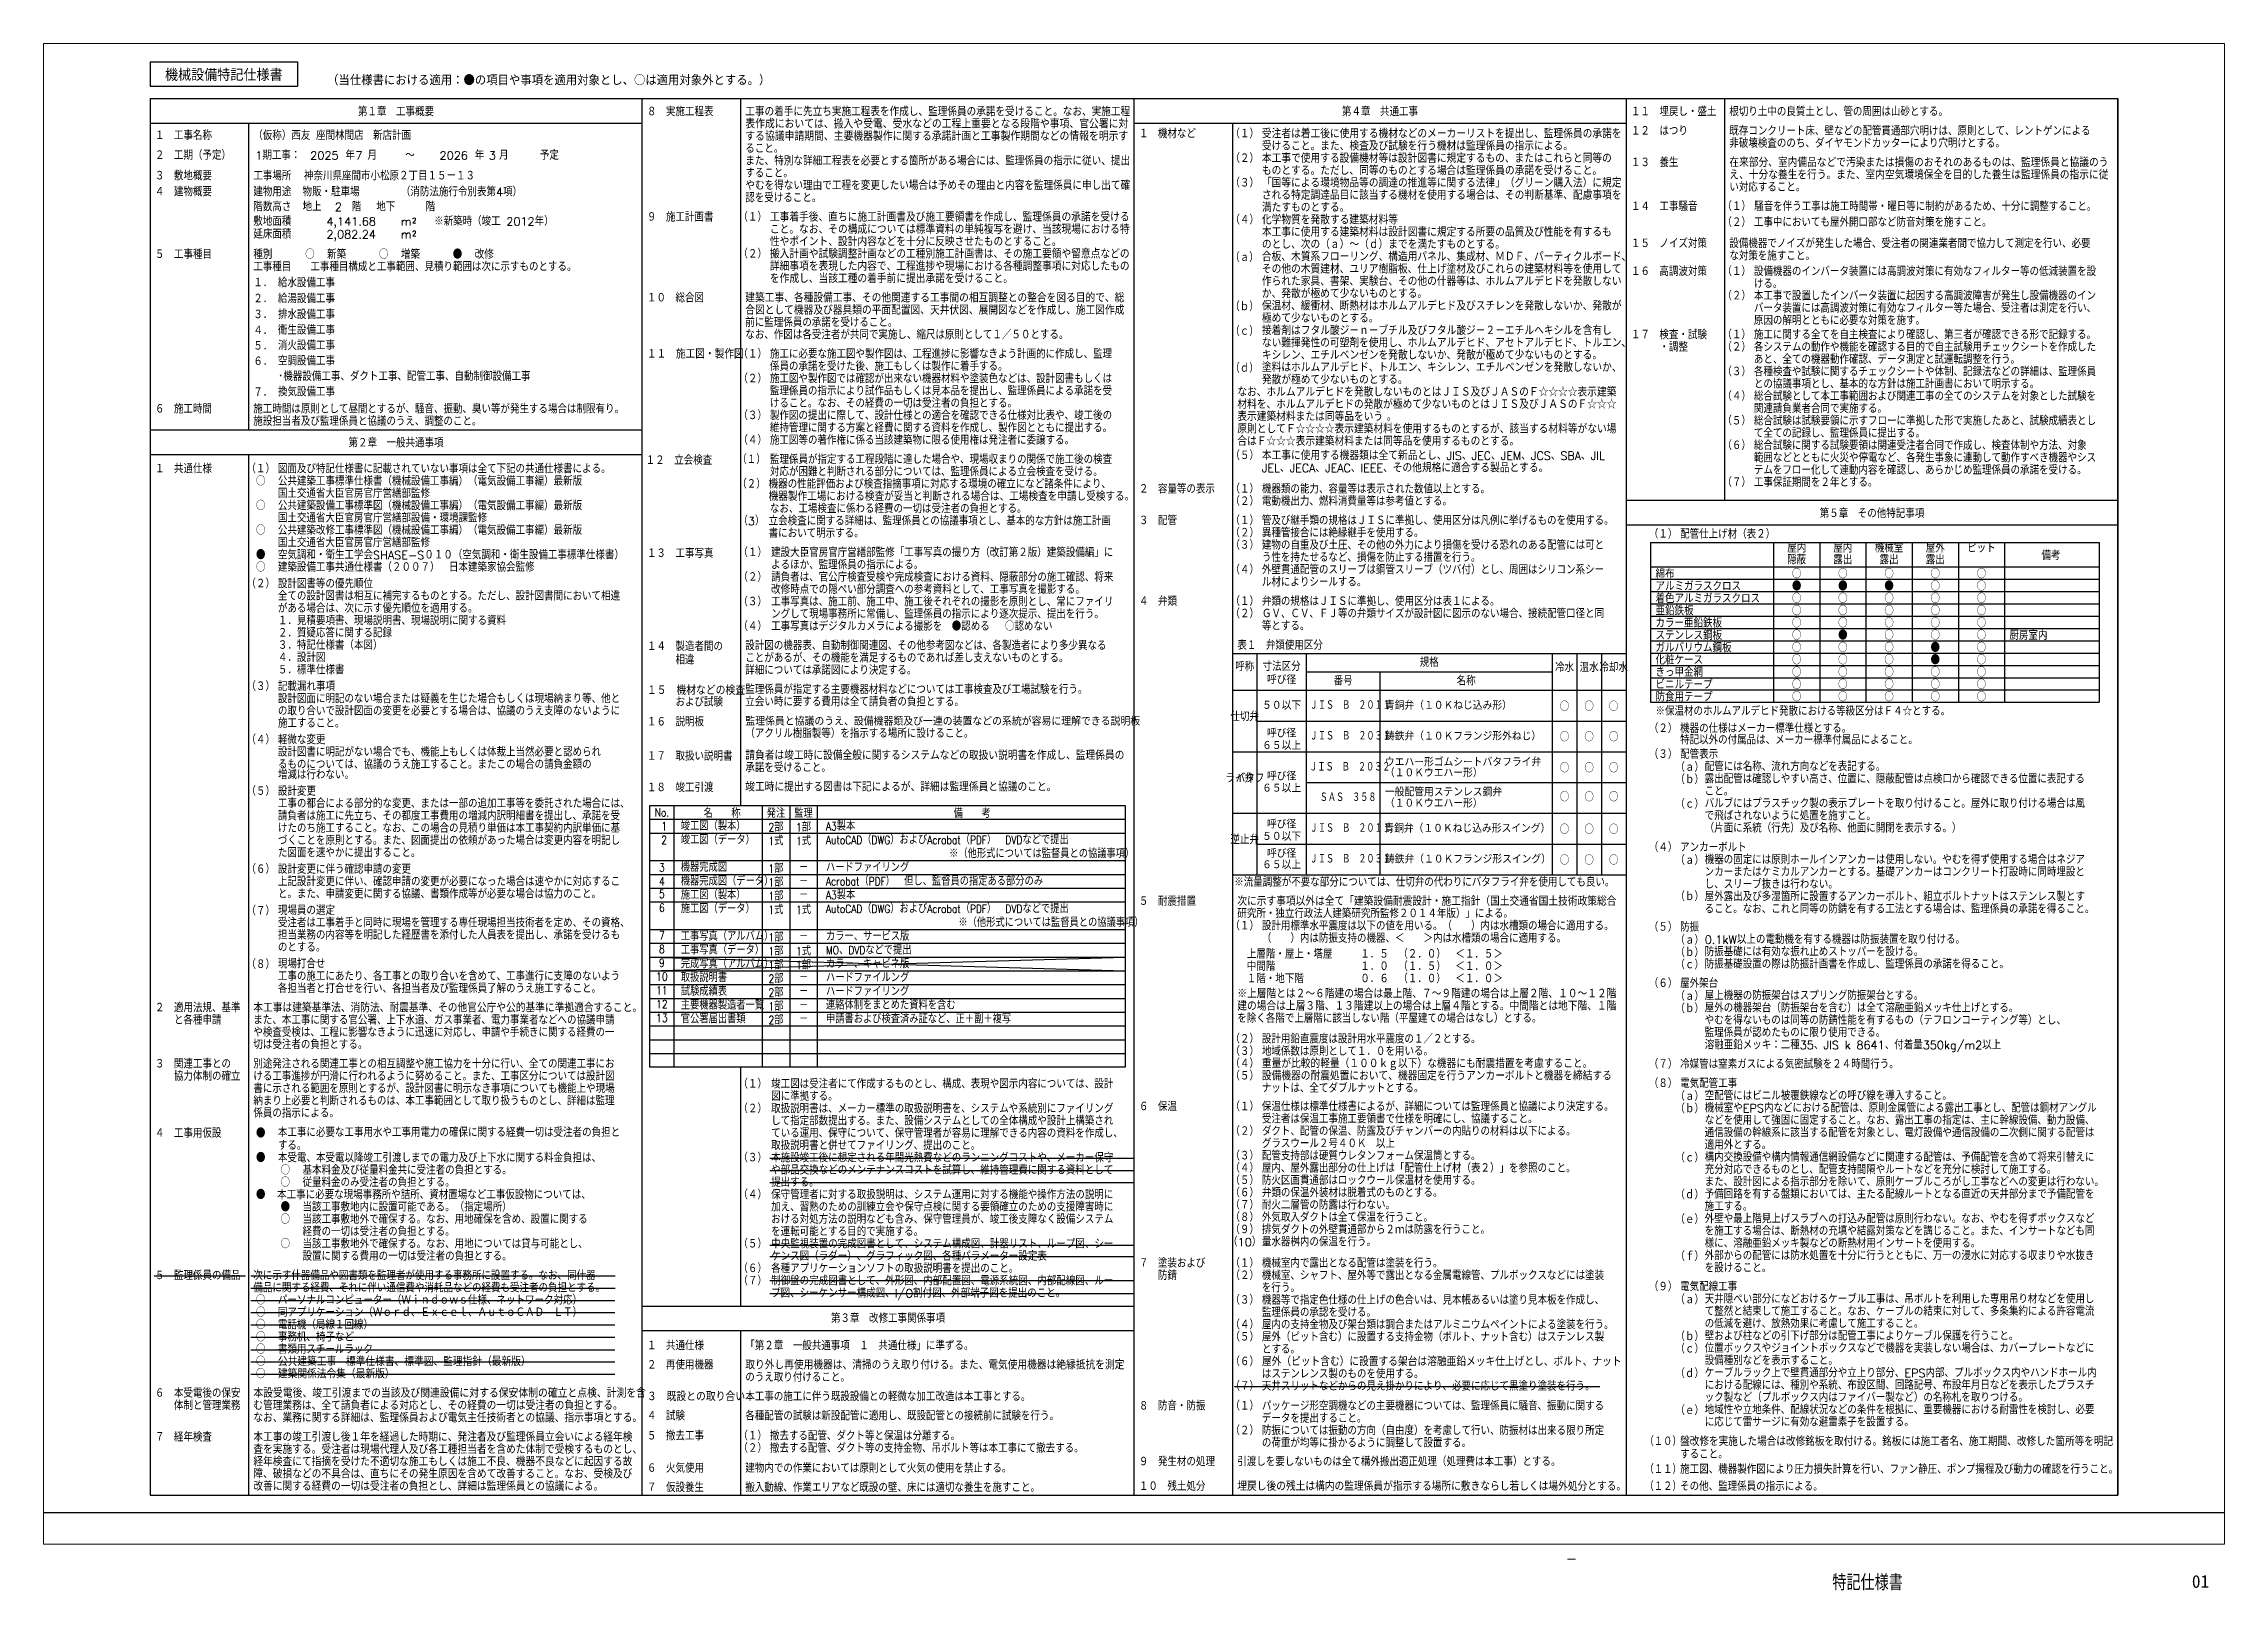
# Paper-space layout '特記' of a CAD drawing. Header units: millimetres. Extents: x 25 to 816, y 17 to 579.
# The model-space entities are those that its viewports show. They can reach past a viewport. Long polylines and large blocks are cut down to what shows.
import ezdxf
from ezdxf.enums import TextEntityAlignment as Align

# ---------------------------------------------------------------- set-up
doc = ezdxf.new("R2010")
doc.units = ezdxf.units.MM
doc.header["$LTSCALE"] = 5
doc.header["$MEASUREMENT"] = 0
doc.layers.get('DEFPOINTS').update_dxf_attribs({"color": 200, "linetype": 'CONTINUOUS'})
for name, color, linetype in [('1_文字', 3, 'CONTINUOUS'), ('1_罫線', 6, 'CONTINUOUS'), ('91引出線､表', 7, 'CONTINUOUS'), ('92設備記述', 3, 'CONTINUOUS'), ('枠', 2, 'CONTINUOUS'), ('枠内記述', 3, 'CONTINUOUS')]:
    doc.layers.add(name, color=color, linetype=linetype)
doc.styles.add('M_STANDARD', font='simplex.shx', dxfattribs={"bigfont": 'extfont2.shx'})
doc.styles.add('M_TATE', font='simplex', dxfattribs={"height": 100, "bigfont": 'bigfont'})
doc.styles.get("Standard").update_dxf_attribs({"font": 'simplex.shx', "bigfont": 'extfont2.shx'})
doc.styles.add('ゴシック', font='MS Gothic.ttf', dxfattribs={"height": 4})

psp = doc.layouts.new('特記')

# ---------------------------------------------------------------- texts
at = {"layer": '枠内記述', "linetype": 'ByBlock', "lineweight": -2, "style": 'ゴシック'}
psp.add_text('ー', height=2.8, dxfattribs=at).set_placement((577.36, 27.33))
at = {"layer": '枠内記述', "linetype": 'ByBlock', "lineweight": -2, "style": 'ゴシック', "width": 0.75}
psp.add_text('特記仕様書', height=5, dxfattribs=at).set_placement((686.76, 20.55), align=Align.MIDDLE_CENTER)
at = {"layer": '枠内記述', "style": 'ゴシック'}
psp.add_text('01', height=4.6, dxfattribs=at).set_placement((804.46, 18.44))

msp = doc.modelspace()

# ---------------------------------------------------------------- texts
at = {"layer": '1_文字', "linetype": 'Continuous', "width": 0.8}
for s, p in [('No.', (12457, 14992)), ('名\u3000\u3000称', (13550, 14992)), ('発注', (14528, 14992)), ('監理', (15028, 14992)), ('備\u3000\u3000考', (18087, 14990)), (' 1', (12457, 14742)), ('2部', (14528, 14742)), ('1部', (15028, 14742)), (' 2', (12457, 14492)), ('1式', (14528, 14492)), ('1式', (15028, 14492)), ('3', (12457, 13992)), ('1部', (14528, 13992)), ('－', (15028, 13992)), ('4', (12457, 13742)), ('5', (12457, 13513)), ('1部', (14528, 13742)), ('1部', (14528, 13492)), ('－', (15028, 13742)), ('－', (15028, 13492)), ('6', (12457, 13263)), ('1式', (14528, 13242)), ('1式', (15028, 13242)), ('7', (12457, 12763)), ('1部', (14528, 12742)), ('－', (15028, 12742)), ('8', (12457, 12513)), ('9', (12457, 12263)), ('1部', (14528, 12492)), ('1部', (14528, 12242)), ('1式', (15028, 12492)), ('1部', (15028, 12242)), ('10', (12457, 12013)), ('2部', (14528, 11992)), ('－', (15028, 11992)), ('11', (12457, 11763)), ('12', (12457, 11513)), ('2部', (14528, 11742)), ('1部', (14528, 11492)), ('－', (15028, 11742)), ('－', (15028, 11492)), ('13', (12457, 11263)), ('2部', (14528, 11242)), ('－', (15028, 11242))]:
    msp.add_text(s, height=150, dxfattribs=at).set_placement(p, align=Align.MIDDLE)
for s, p in [('竣工図（製本）', (12800, 14742)), ('A3製本', (15435, 14742)), ('竣工図（データ）', (12800, 14492)), ('AutoCAD（DWG）およびAcrobat（PDF）\u3000DVDなどで提出', (15435, 14492)), ('※（他形式については監督員との協議事項）', (17670, 14242)), ('機器完成図\u3000', (12800, 13992)), ('ハードファイリング', (15435, 13992)), ('機器完成図（データ）', (12800, 13742)), ('施工図（製本）', (12800, 13492)), ('Acrobat（PDF）\u3000但し、監督員の指定ある部分のみ', (15435, 13742)), ('A3製本', (15435, 13492)), ('施工図（データ）', (12800, 13242)), ('AutoCAD（DWG）およびAcrobat（PDF）\u3000DVDなどで提出', (15435, 13242)), ('\u3000※（他形式については監督員との協議事項）', (17670, 12992)), ('工事写真（アルバム）', (12800, 12742)), ('カラー、サービス版', (15435, 12742)), ('完成写真（アルバム）', (12800, 12242)), ('工事写真（データ）', (12800, 12492)), ('カラー、キャビネ版', (15435, 12242)), ('MO、DVDなどで提出\u3000', (15435, 12492)), ('取扱説明書', (12800, 11992)), ('ハードファイルング', (15435, 11992)), ('試験成績表', (12800, 11742)), ('主要機器製造者一覧', (12800, 11492)), ('連絡体制をまとめた資料を含む', (15435, 11492)), ('ハードファイリング', (15435, 11742)), ('官公署届出書類', (12800, 11242)), ('申請書および検査済み証など、正＋副＋複写', (15435, 11242))]:
    msp.add_text(s, height=150, dxfattribs=at).set_placement(p, align=Align.MIDDLE_LEFT)
at = {"layer": '92設備記述'}
for s, height, style, p in [('機械設備特記仕様書', 215.6, 'M_STANDARD', (4507, 28267)), ('第１章\u3000工事概要', 150, 'M_STANDARD', (7632, 27629)), ('第４章\u3000共通工事', 150, 'M_STANDARD', (25489, 27629)), ('（１）', 150, 'M_STANDARD', (23034, 27229)), ('（２）', 150, 'M_STANDARD', (23034, 26782)), ('（３）', 150, 'M_STANDARD', (23034, 26336)), ('（１）', 150, 'M_STANDARD', (14105, 25716)), ('（４）', 150, 'M_STANDARD', (23034, 25666)), ('（１）', 150, 'M_STANDARD', (31962, 25911)), ('（２）', 150, 'M_STANDARD', (31962, 25622)), ('○', 150, 'M_STANDARD', (6070, 25039)), ('○', 150, 'M_STANDARD', (7409, 25039)), ('●', 150, 'M_STANDARD', (8748, 25039)), ('（２）', 150, 'M_STANDARD', (14105, 25047)), ('（ａ）', 150, 'M_STANDARD', (23030, 24984)), ('（１）', 150, 'M_STANDARD', (31962, 24730)), ('（ｂ）', 150, 'M_STANDARD', (23030, 24091)), ('（２）', 150, 'M_STANDARD', (31962, 24287)), ('（ｃ）', 150, 'M_STANDARD', (23030, 23645)), ('（１）', 150, 'M_STANDARD', (31962, 23581)), ('（１）', 150, 'M_STANDARD', (14105, 23231)), ('（２）', 150, 'M_STANDARD', (31962, 23357)), ('（ｄ）', 150, 'M_STANDARD', (23030, 22975)), ('（３）', 150, 'M_STANDARD', (31962, 22911)), ('（２）', 150, 'M_STANDARD', (14105, 22784)), ('（４）', 150, 'M_STANDARD', (31962, 22465)), ('（３）', 150, 'M_STANDARD', (14105, 22115)), ('（５）', 150, 'M_STANDARD', (31962, 22018)), ('第２章\u3000一般共通事項', 150, 'M_STANDARD', (7632, 21619)), ('（４）', 150, 'M_STANDARD', (14105, 21668)), ('（１）', 150, 'M_STANDARD', (14083, 21318)), ('（５）', 150, 'M_STANDARD', (23034, 21390)), ('（６）', 150, 'M_STANDARD', (31962, 21572)), ('（１）', 150, 'M_STANDARD', (5177, 21149)), ('○', 150, 'M_STANDARD', (5177, 20925)), ('（２）', 150, 'M_STANDARD', (14083, 20872)), ('（７）', 150, 'M_STANDARD', (31962, 20902)), ('○', 150, 'M_STANDARD', (5177, 20479)), ('（１）', 150, 'M_STANDARD', (23034, 20782)), ('（２）', 150, 'M_STANDARD', (23034, 20559)), ('○', 150, 'M_STANDARD', (5177, 20033)), ('（3）', 150, 'M_STANDARD', (14083, 20202)), ('（１）', 150, 'M_STANDARD', (23034, 20209)), ('第５章\u3000その他特記事項', 150, 'M_STANDARD', (34418, 20338)), ('（１）', 150, 'M_STANDARD', (14105, 19629)), ('（２）', 150, 'M_STANDARD', (23034, 19986)), ('（３）', 150, 'M_STANDARD', (23034, 19763)), ('（１）', 150, 'M_STANDARD', (30627, 19964)), ('屋内', 150, 'M_STANDARD', (33051, 19710)), ('屋内', 150, 'M_STANDARD', (33889, 19710)), ('機械室', 150, 'M_STANDARD', (34728, 19710)), ('屋外', 150, 'M_STANDARD', (35566, 19710)), ('ピット', 150, 'M_STANDARD', (36404, 19710)), ('●', 150, 'M_STANDARD', (5177, 19586)), ('○', 150, 'M_STANDARD', (5177, 19363)), ('（４）', 150, 'M_STANDARD', (23034, 19316)), ('隠蔽', 150, 'M_STANDARD', (33051, 19497)), ('○', 150, 'M_STANDARD', (33051, 19241)), ('露出', 150, 'M_STANDARD', (33889, 19497)), ('○', 150, 'M_STANDARD', (33889, 19241)), ('露出', 150, 'M_STANDARD', (34728, 19497)), ('○', 150, 'M_STANDARD', (34728, 19241)), ('露出', 150, 'M_STANDARD', (35566, 19497)), ('○', 150, 'M_STANDARD', (35566, 19241)), ('○', 150, 'M_STANDARD', (36404, 19241)), ('備考', 150, 'M_STANDARD', (37665, 19575)), ('（２）', 150, 'M_STANDARD', (5177, 19063)), ('（２）', 150, 'M_STANDARD', (14105, 19182)), ('●', 150, 'M_STANDARD', (33051, 19017)), ('●', 150, 'M_STANDARD', (33889, 19017)), ('●', 150, 'M_STANDARD', (34728, 19017)), ('○', 150, 'M_STANDARD', (35566, 19017)), ('○', 150, 'M_STANDARD', (36404, 19017)), ('（３）', 150, 'M_STANDARD', (14105, 18736)), ('（１）', 150, 'M_STANDARD', (23034, 18743)), ('（２）', 150, 'M_STANDARD', (23034, 18520)), ('○', 150, 'M_STANDARD', (33051, 18794)), ('○', 150, 'M_STANDARD', (33051, 18571)), ('○', 150, 'M_STANDARD', (33889, 18794)), ('○', 150, 'M_STANDARD', (33889, 18571)), ('○', 150, 'M_STANDARD', (34728, 18794)), ('○', 150, 'M_STANDARD', (34728, 18571)), ('○', 150, 'M_STANDARD', (35566, 18794)), ('○', 150, 'M_STANDARD', (35566, 18571)), ('○', 150, 'M_STANDARD', (36404, 18794)), ('○', 150, 'M_STANDARD', (36404, 18571)), ('（４）', 150, 'M_STANDARD', (14105, 18290)), ('○', 150, 'M_STANDARD', (33051, 18348)), ('○', 150, 'M_STANDARD', (33051, 18125)), ('○', 150, 'M_STANDARD', (33889, 18348)), ('●', 150, 'M_STANDARD', (33889, 18125)), ('○', 150, 'M_STANDARD', (34728, 18348)), ('○', 150, 'M_STANDARD', (34728, 18125)), ('○', 150, 'M_STANDARD', (35566, 18348)), ('○', 150, 'M_STANDARD', (35566, 18125)), ('○', 150, 'M_STANDARD', (36404, 18348)), ('○', 150, 'M_STANDARD', (36404, 18125)), ('○', 150, 'M_STANDARD', (33051, 17901)), ('○', 150, 'M_STANDARD', (33051, 17678)), ('○', 150, 'M_STANDARD', (33889, 17901)), ('○', 150, 'M_STANDARD', (33889, 17678)), ('○', 150, 'M_STANDARD', (34728, 17901)), ('○', 150, 'M_STANDARD', (34728, 17678)), ('●', 150, 'M_STANDARD', (35566, 17901)), ('●', 150, 'M_STANDARD', (35566, 17678)), ('○', 150, 'M_STANDARD', (36404, 17901)), ('○', 150, 'M_STANDARD', (36404, 17678)), ('呼称', 150, 'M_TATE', (23034, 17557)), ('寸法区分', 150, 'M_STANDARD', (23704, 17561)), ('番号', 150, 'M_STANDARD', (24820, 17300)), ('規格', 150, 'M_STANDARD', (26382, 17635)), ('名称', 150, 'M_STANDARD', (27052, 17300)), ('冷水', 150, 'M_TATE', (28838, 17543)), ('温水', 150, 'M_TATE', (29284, 17543)), ('冷却水', 150, 'M_TATE', (29730, 17543)), ('○', 150, 'M_STANDARD', (33051, 17455)), ('○', 150, 'M_STANDARD', (33889, 17455)), ('○', 150, 'M_STANDARD', (34728, 17455)), ('○', 150, 'M_STANDARD', (35566, 17455)), ('○', 150, 'M_STANDARD', (36404, 17455)), ('（３）', 150, 'M_STANDARD', (5177, 17200)), ('○', 150, 'M_STANDARD', (33051, 17232)), ('○', 150, 'M_STANDARD', (33051, 17008)), ('○', 150, 'M_STANDARD', (33889, 17232)), ('○', 150, 'M_STANDARD', (33889, 17008)), ('○', 150, 'M_STANDARD', (34728, 17232)), ('○', 150, 'M_STANDARD', (34728, 17008)), ('○', 150, 'M_STANDARD', (35566, 17232)), ('○', 150, 'M_STANDARD', (35566, 17008)), ('○', 150, 'M_STANDARD', (36404, 17232)), ('○', 150, 'M_STANDARD', (36404, 17008)), ('仕切弁', 150, 'M_TATE', (23034, 16650)), ('（４）', 150, 'M_STANDARD', (5177, 16231)), ('（２）', 150, 'M_STANDARD', (30627, 16437)), ('（３）', 150, 'M_STANDARD', (30627, 15968)), ('（ａ）', 150, 'M_STANDARD', (31109, 15732)), ('（５）', 150, 'M_STANDARD', (5177, 15297)), ('ライ弁', 150, 'M_TATE', (22942, 15534)), ('バタフ', 150, 'M_TATE', (23132, 15534)), ('（ｂ）', 150, 'M_STANDARD', (31109, 15509)), ('（ｃ）', 150, 'M_STANDARD', (31109, 15063)), ('逆止弁', 150, 'M_TATE', (23034, 14418)), ('（４）', 150, 'M_STANDARD', (30627, 14279)), ('（６）', 150, 'M_STANDARD', (5177, 13881)), ('（ａ）', 150, 'M_STANDARD', (31109, 14043)), ('（ｂ）', 150, 'M_STANDARD', (31109, 13386)), ('（７）', 150, 'M_STANDARD', (5177, 13125)), ('（１）', 150, 'M_STANDARD', (23034, 12854)), ('（５）', 150, 'M_STANDARD', (30627, 12831)), ('（ａ）', 150, 'M_STANDARD', (31109, 12595)), ('（８）', 150, 'M_STANDARD', (5177, 12156)), ('（ｂ）', 150, 'M_STANDARD', (31109, 12372)), ('（ｃ）', 150, 'M_STANDARD', (31109, 12149)), ('（６）', 150, 'M_STANDARD', (30627, 11811)), ('（ａ）', 150, 'M_STANDARD', (31109, 11576)), ('（ｂ）', 150, 'M_STANDARD', (31109, 11353)), ('（２）', 150, 'M_STANDARD', (23034, 10802)), ('（３）', 150, 'M_STANDARD', (23034, 10578)), ('（４）', 150, 'M_STANDARD', (23034, 10355)), ('（５）', 150, 'M_STANDARD', (23034, 10132)), ('（７）', 150, 'M_STANDARD', (30627, 10345)), ('（１）', 150, 'M_STANDARD', (14105, 9985)), ('（８）', 150, 'M_STANDARD', (30627, 9995)), ('（ａ）', 150, 'M_STANDARD', (31109, 9760)), ('（２）', 150, 'M_STANDARD', (14105, 9538)), ('（１）', 150, 'M_STANDARD', (23034, 9574)), ('（ｂ）', 150, 'M_STANDARD', (31109, 9536)), ('●', 150, 'M_STANDARD', (5177, 9091)), ('（２）', 150, 'M_STANDARD', (23034, 9128)), ('●', 150, 'M_STANDARD', (5177, 8645)), ('（３）', 150, 'M_STANDARD', (14105, 8646)), ('（３）', 150, 'M_STANDARD', (23034, 8681)), ('（ｃ）', 150, 'M_STANDARD', (31109, 8644)), ('○', 150, 'M_STANDARD', (5623, 8422)), ('○', 150, 'M_STANDARD', (5623, 8199)), ('（４）', 150, 'M_STANDARD', (23034, 8458)), ('（５）', 150, 'M_STANDARD', (23034, 8235)), ('●', 150, 'M_STANDARD', (5177, 7975)), ('●', 150, 'M_STANDARD', (5623, 7752)), ('（４）', 150, 'M_STANDARD', (14105, 7976)), ('（６）', 150, 'M_STANDARD', (23034, 8012)), ('（７）', 150, 'M_STANDARD', (23034, 7788)), ('（ｄ）', 150, 'M_STANDARD', (31109, 7974)), ('○', 150, 'M_STANDARD', (5623, 7529)), ('（８）', 150, 'M_STANDARD', (23034, 7565)), ('（ｅ）', 150, 'M_STANDARD', (31109, 7528)), ('○', 150, 'M_STANDARD', (5623, 7083)), ('（５）', 150, 'M_STANDARD', (14105, 7083)), ('（10）', 150, 'M_STANDARD', (23034, 7119)), ('（９）', 150, 'M_STANDARD', (23034, 7342)), ('（６）', 150, 'M_STANDARD', (14105, 6637)), ('（１）', 150, 'M_STANDARD', (23034, 6733)), ('（ｆ）', 150, 'M_STANDARD', (31109, 6858)), ('（７）', 150, 'M_STANDARD', (14105, 6413)), ('（２）', 150, 'M_STANDARD', (23034, 6510)), ('（９）', 150, 'M_STANDARD', (30627, 6306)), ('○', 150, 'M_STANDARD', (5177, 6063)), ('○', 150, 'M_STANDARD', (5177, 5840)), ('（３）', 150, 'M_STANDARD', (23034, 6063)), ('（ａ）', 150, 'M_STANDARD', (31109, 6070)), ('○', 150, 'M_STANDARD', (5177, 5616)), ('○', 150, 'M_STANDARD', (5177, 5393)), ('第３章\u3000改修工事関係事項', 150, 'M_STANDARD', (16561, 5732)), ('（４）', 150, 'M_STANDARD', (23034, 5617)), ('（５）', 150, 'M_STANDARD', (23034, 5394)), ('（ｂ）', 150, 'M_STANDARD', (31109, 5401)), ('○', 150, 'M_STANDARD', (5177, 5170)), ('（ｃ）', 150, 'M_STANDARD', (31109, 5177)), ('○', 150, 'M_STANDARD', (5177, 4947)), ('○', 150, 'M_STANDARD', (5177, 4724)), ('（６）', 150, 'M_STANDARD', (23034, 4947)), ('（ｄ）', 150, 'M_STANDARD', (31109, 4731)), ('（７）', 150, 'M_STANDARD', (23034, 4501)), ('（１）', 150, 'M_STANDARD', (23034, 4142)), ('（ｅ）', 150, 'M_STANDARD', (31109, 4061)), ('（１）', 150, 'M_STANDARD', (14105, 3599)), ('（２）', 150, 'M_STANDARD', (23034, 3695)), ('（２）', 150, 'M_STANDARD', (14105, 3376))]:
    msp.add_text(s, height=height, dxfattribs=dict(at, style=style)).set_placement(p, align=Align.CENTER)
at = {"layer": '92設備記述', "style": 'M_STANDARD'}
for s, height, p in [('（当仕様書における適用：●の項目や事項を適用対象とし、○は適用対象外とする。）', 187.5, (6382, 28187)), ('８\u3000実施工程表', 150, (12186, 27629)), ('１１\u3000埋戻し・盛土', 150, (30043, 27629)), ('根切り土中の良質土とし、管の周囲は山砂とする。', 150, (31829, 27629)), ('１\u3000工事名称', 150, (3257, 27198)), ('（仮称）西友 座間林間店\u3000新店計画', 150, (5043, 27198)), ('１\u3000機材など', 150, (21114, 27229)), ('１２\u3000はつり', 150, (30043, 27279)), ('既存コンクリート床、壁などの配管貫通部穴明けは、原則として、レントゲンによる', 150, (31829, 27279)), ('２\u3000工期（予定）', 150, (3257, 26838)), ('年', 150, (6715, 26838)), ('月', 150, (7115, 26838)), ('～', 150, (7800, 26838)), ('年', 150, (9062, 26838)), ('月', 150, (9503, 26838)), ('予定', 150, (10244, 26838)), ('ること。', 150, (13971, 26959)), ('非破壊検査ののち、ダイヤモンドカッターにより穴明けとする。', 150, (31829, 27056)), ('３\u3000敷地概要', 150, (3257, 26465)), ('工事場所', 150, (5043, 26465)), ('神奈川県座間市小松原２丁目１５ー１３', 150, (5962, 26465)), ('すること。', 150, (13971, 26513)), ('１３\u3000養生', 150, (30043, 26706)), ('４\u3000建物概要', 150, (3257, 26175)), ('建物用途', 150, (5043, 26175)), ('物販・駐車場', 150, (5936, 26175)), ('（消防法施行令別表第4項）', 150, (7721, 26175)), ('認を受けること。', 150, (13971, 26066)), ('い対応すること。', 150, (31829, 26259)), ('敷地面積', 150, (5043, 25640)), ('階数高さ', 150, (5043, 25904)), ('地上', 150, (5936, 25904)), ('階', 150, (6829, 25904)), ('地下', 150, (7275, 25904)), ('m', 150, (7721, 25640)), ('2', 93.8, (7923, 25685)), ('階', 150, (8168, 25904)), ('９\u3000施工計画書', 150, (12186, 25716)), ('１４\u3000工事騒音', 150, (30043, 25909)), ('工事中においても屋外開口部など防音対策を施すこと。', 150, (32275, 25622)), ('騒音を伴う工事は施工時間帯・曜日等に制約があるため、十分に調整すること。', 150, (32280, 25909)), ('延床面積', 150, (5043, 25407)), ('m', 150, (7721, 25407)), ('2', 93.8, (7923, 25452)), ('１５\u3000ノイズ対策', 150, (30043, 25237)), ('設備機器でノイズが発生した場合、受注者の関連業者間で協力して測定を行い、必要', 150, (31829, 25237)), ('５\u3000工事種目', 150, (3257, 25039)), ('種別', 150, (5043, 25039)), ('工事種目\u3000\u3000工事種目構成と工事範囲、見積り範囲は次に示すものとする。', 150, (5043, 24815)), ('新築', 150, (6382, 25039)), ('増築', 150, (7721, 25039)), ('改修', 150, (9061, 25039)), ('な対策を施すこと。', 150, (31829, 25013)), ('１．', 150, (5043, 24525)), ('給水設備工事', 150, (5489, 24525)), ('１６\u3000高調波対策', 150, (30043, 24730)), ('設備機器のインバータ装置には高調波対策に有効なフィルター等の低減装置を設', 150, (32275, 24730)), ('ける。', 150, (32275, 24507)), ('２．', 150, (5043, 24236)), ('給湯設備工事', 150, (5489, 24236)), ('本工事で設置したインバータ装置に起因する高調波障害が発生し設備機器のイン', 150, (32275, 24287)), ('バータ装置には高調波対策に有効なフィルター等た場合、受注者は測定を行い、', 150, (32275, 24063)), ('３．', 150, (5043, 23947)), ('４．', 150, (5043, 23657)), ('衛生設備工事', 150, (5490, 23666)), ('排水設備工事', 150, (5489, 23947)), ('１７\u3000検査・試験', 150, (30043, 23581)), ('施工に関する全てを自主検査により確認し、第三者が確認できる形で記録する。', 150, (32275, 23581)), ('原因の解明とともに必要な対策を施す。', 150, (32275, 23840)), ('５．', 150, (5043, 23377)), ('消火設備工事', 150, (5490, 23386)), ('施工に必要な施工図や製作図は、工程進捗に影響なきよう計画的に作成し、監理', 150, (14418, 23231)), ('\u3000\u3000\u3000・調整', 150, (30043, 23357)), ('各システムの動作や機能を確認する目的で自主試験用チェックシートを作成した', 150, (32275, 23357)), ('６．', 150, (5043, 23097)), ('空調設備工事', 150, (5490, 23106)), ('･機器設備工事、ダクト工事、配管工事、自動制御設備工事', 150, (5490, 22826)), ('係員の承諾を受けた後、施工もしくは製作に着手する。', 150, (14418, 23007)), ('各種検査や試験に関するチェックシートや体制、記録法などの詳細は、監理係員', 150, (32275, 22911)), ('あと、全ての機器動作確認、データ測定と試運転調整を行う。', 150, (32275, 23134)), ('７．', 150, (5043, 22537)), ('換気設備工事', 150, (5490, 22546)), ('施工図や製作図では確認が出来ない機器材料や塗装色などは、設計図書もしくは', 150, (14418, 22784)), ('監理係員の指示により試作品もしくは見本品を提出し、監理係員による承諾を受', 150, (14418, 22561)), ('総合試験として本工事範囲および関連工事の全てのシステムを対象とした試験を', 150, (32275, 22465)), ('との協議事項とし、基本的な方針は施工計画書において明示する。', 150, (32275, 22688)), ('６\u3000施工時間', 150, (3257, 22234)), ('施工時間は原則として昼間とするが、騒音、振動、臭い等が発生する場合は制限有り。', 150, (5043, 22234)), ('施設担当者及び監理係員と協議のうえ、調整のこと。', 150, (5043, 22011)), ('製作図の提出に際して、設計仕様との適合を確認できる仕様対比表や、竣工後の', 150, (14418, 22115)), ('けること。なお、その経費の一切は受注者の負担とする。', 150, (14418, 22338)), ('総合試験は試験要領に示すフローに準拠した形で実施したあと、試験成績表とし', 150, (32275, 22018)), ('関連請負業者合同で実施する。', 150, (32275, 22241)), ('維持管理に関する方案と経費に関する資料を作成し、製作図とともに提出する。', 150, (14418, 21891)), ('施工図等の著作権に係る当該建築物に限る使用権は発注者に委譲する。', 150, (14418, 21668)), ('て全ての記録し、監理係員に提出する。', 150, (32275, 21795)), ('１２\u3000立会検査', 150, (12163, 21303)), ('監理係員が指定する工程段階に達した場合や、現場収まりの関係で施工後の検査', 150, (14418, 21318)), ('総合試験に関する試験要領は関連受注者合同で作成し、検査体制や方法、対象', 150, (32275, 21572)), ('範囲などとともに火災や停電など、各発生事象に連動して動作すべき機器やシス', 150, (32275, 21348)), ('１\u3000共通仕様', 150, (3257, 21149)), ('公共建築工事標準仕様書（機械設備工事編）（電気設備工事編）最新版', 150, (5489, 20925)), ('図面及び特記仕様書に記載されていない事項は全て下記の共通仕様書による。', 150, (5489, 21149)), ('機器の性能評価および検査指摘事項に対応する環境の確立になど諸条件により、', 150, (14395, 20872)), ('対応が困難と判断される部分については、監理係員による立会検査を受ける。', 150, (14418, 21095)), ('工事保証期間を２年とする。', 150, (32275, 20902)), ('テムをフロー化して連動内容を確認し、あらかじめ監理係員の承諾を受ける。', 150, (32275, 21125)), ('公共建築設備工事標準図（機械設備工事編）（電気設備工事編）最新版', 150, (5489, 20479)), ('国土交通省大臣官房官庁営繕部監修', 150, (5489, 20702)), ('なお、工場検査に係わる経費の一切は受注者の負担とする。', 150, (14418, 20425)), ('２\u3000容量等の表示', 150, (21114, 20782)), ('機器類の能力、容量等は表示された数値以上とする。', 150, (23346, 20782)), ('電動機出力、燃料消費量等は参考値とする。', 150, (23346, 20559)), ('公共建築改修工事標準図（機械設備工事編）（電気設備工事編）最新版', 150, (5489, 20033)), ('国土交通省大臣官房官庁営繕部設備・環境課監修', 150, (5489, 20256)), ('立会検査に関する詳細は、監理係員との協議事項とし、基本的な方針は施工計画', 150, (14395, 20202)), ('３\u3000配管', 150, (21114, 20209)), ('管及び継手類の規格はＪＩＳに準拠し、使用区分は凡例に挙げるものを使用する。', 150, (23346, 20209)), ('国土交通省大臣官房官庁営繕部監修', 150, (5489, 19809)), ('書において明示する。', 150, (14395, 19979)), ('建設大臣官房官庁営繕部監修「工事写真の撮り方（改訂第２版）建築設備編」に', 150, (14440, 19629)), ('建物の自重及び土圧、その他の外力により損傷を受ける恐れのある配管には可と', 150, (23346, 19763)), ('異種管接合には絶縁継手を使用する。', 150, (23346, 19986)), ('配管仕上げ材（表２）', 150, (30936, 19964)), ('建築設備工事共通仕様書（２００７）\u3000日本建築家協会監修', 150, (5489, 19363)), ('空気調和・衛生工学会SHASE-S０１０（空気調和・衛生設備工事標準仕様書）', 150, (5489, 19586)), ('１３\u3000工事写真', 150, (12186, 19614)), ('よるほか、監理係員の指示による。', 150, (14440, 19406)), ('外壁貫通配管のスリーブは鋼管スリーブ（ツバ付）とし、周囲はシリコン系シー', 150, (23346, 19316)), ('う性を持たせるなど、損傷を防止する措置を行う。', 150, (23346, 19540)), ('綿布', 150, (30489, 19241)), ('全ての設計図書は相互に補完するものとする。ただし、設計図書間において相違', 150, (5489, 18840)), ('設計図書等の優先順位', 150, (5489, 19063)), ('請負者は、官公庁検査受検や完成検査における資料、隠蔽部分の施工確認、将来', 150, (14440, 19182)), ('改修時点での隠ぺい部分調査への参考資料として、工事写真を撮影する。', 150, (14440, 18959)), ('ル材によりシールする。', 150, (23346, 19093)), ('アルミガラスクロス', 150, (30489, 19017)), ('がある場合は、次に示す優先順位を適用する。', 150, (5489, 18616)), ('工事写真は、施工前、施工中、施工後それぞれの撮影を原則とし、常にファイリ', 150, (14440, 18736)), ('ングして現場事務所に常備し、監理係員の指示により逐次提示、提出を行う。', 150, (14440, 18513)), ('４\u3000弁類', 150, (21114, 18743)), ('弁類の規格はＪＩＳに準拠し、使用区分は表１による。', 150, (23346, 18743)), ('ＧＶ、ＣＶ、ＦＪ等の弁類サイズが設計図に図示のない場合、接続配管口径と同', 150, (23346, 18520)), ('着色アルミガラスクロス', 150, (30489, 18794)), ('亜鉛鉄板', 150, (30489, 18571)), ('２．質疑応答に関する記録', 150, (5489, 18170)), ('１．見積要項書、現場説明書、現場説明に関する資料', 150, (5489, 18393)), ('工事写真はデジタルカメラによる撮影を\u3000●認める \u3000○認めない', 150, (14440, 18290)), ('等とする。', 150, (23346, 18297)), ('ステンレス鋼板', 150, (30489, 18125)), ('カラー亜鉛鉄板', 150, (30489, 18348)), ('厨房室内', 150, (36912, 18125)), ('３．特記仕様書（本図）', 150, (5489, 17947)), ('４．設計図', 150, (5489, 17724)), ('１４\u3000製造者間の', 150, (12186, 17925)), ('\u3000\u3000\u3000相違', 150, (12186, 17681)), ('設計図の機器表、自動制御関連図、その他参考図などは、各製造者により多少異なる', 150, (13971, 17940)), ('ことがあるが、その機能を満足するものであれば差し支えないものとする。', 150, (13971, 17716)), ('表１\u3000弁類使用区分', 150, (22900, 17946)), ('化粧ケース', 150, (30489, 17678)), ('ガルバリウム鋼板', 150, (30489, 17901)), ('５．標準仕様書', 150, (5489, 17500)), ('詳細については承諾図により決定する。', 150, (13971, 17493)), ('きっ甲金網', 150, (30489, 17455)), ('記載漏れ事項', 150, (5489, 17200)), ('設計図面に明記のない場合または疑義を生じた場合もしくは現場納まり等、他と', 150, (5489, 16977)), ('\u3000\u3000\u3000および試験', 150, (12186, 16916)), ('監理係員が指定する主要機器材料などについては工事検査及び工場試験を行う。', 150, (13971, 17143)), ('立会い時に要する費用は全て請負者の負担とする。', 150, (13971, 16920)), ('防食用テープ', 150, (30489, 17008)), ('ビニルテープ', 150, (30489, 17232)), ('施工すること。', 150, (5489, 16531)), ('の取り合いで設計図面の変更を必要とする場合は、協議のうえ支障のないように', 150, (5489, 16754)), ('１６\u3000説明板', 150, (12186, 16555)), ('※保温材のホルムアルデヒド発散における等級区分はＦ４☆とする。', 150, (30489, 16751)), ('軽微な変更', 150, (5489, 16231)), ('（アクリル樹脂製等）を指示する場所に設けること。', 150, (13971, 16347)), ('特記以外の付属品は、メーカー標準付属品によること。', 150, (30936, 16229)), ('機器の仕様はメーカー標準仕様とする。', 150, (30936, 16437)), ('設計図書に明記がない場合でも、機能上もしくは体裁上当然必要と認められ', 150, (5489, 16008)), ('るものについては、協議のうえ施工すること。またこの場合の請負金額の', 150, (5489, 15784)), ('１７\u3000取扱い説明書', 150, (12186, 15934)), ('承諾を受けること。', 150, (13971, 15725)), ('配管表示', 150, (30936, 15968)), ('配管には名称、流れ方向などを表記する。', 150, (31382, 15745)), ('増減は行わない。', 150, (5489, 15597)), ('設計変更', 150, (5489, 15297)), ('１８\u3000竣工引渡', 150, (12186, 15363)), ('露出配管は確認しやすい高さ、位置に、隠蔽配管は点検口から確認できる位置に表記する', 150, (31382, 15521)), ('こと。', 150, (31382, 15298)), ('工事の都合による部分的な変更、または一部の追加工事等を委託された場合には、', 150, (5489, 15074)), ('バルブにはプラスチック製の表示プレートを取り付けること。屋外に取り付ける場合は風', 150, (31382, 15075)), ('請負者は施工に先立ち、その都度工事費用の増減内訳明細書を提出し、承諾を受', 150, (5489, 14850)), ('けたのち施工すること。なお、この場合の見積り単価は本工事契約内訳単価に基', 150, (5489, 14627)), ('で飛ばされないように処置を施すこと。', 150, (31382, 14852)), ('（片面に系統（行先）及び名称、他面に開閉を表示する。）', 150, (31382, 14629)), ('づくことを原則とする。また、図面提出の依頼があった場合は変更内容を明記し', 150, (5489, 14404)), ('た図面を速やかに提出すること。', 150, (5489, 14181)), ('アンカーボルト', 150, (30936, 14279)), ('設計変更に伴う確認申請の変更', 150, (5489, 13881)), ('機器の固定には原則ホールインアンカーは使用しない。やむを得ず使用する場合はネジア', 150, (31382, 14055)), ('ンカーまたはケミカルアンカーとする。基礎アンカーはコンクリート打設時に同時埋設と', 150, (31382, 13832)), ('上記設計変更に伴い、確認申請の変更が必要になった場合は速やかに対応するこ', 150, (5489, 13658)), ('と。また、申請変更に関する協議、書類作成等が必要な場合は協力のこと。', 150, (5489, 13434)), ('５\u3000耐震措置', 150, (21114, 13300)), ('※流量調整が不要な部分については、仕切弁の代わりにバタフライ弁を使用しても良い。', 150, (22843, 13647)), ('屋外露出及び多湿箇所に設置するアンカーボルト、組立ボルトナットはステンレス製とす', 150, (31382, 13386)), ('し、スリーブ抜きは行わない。', 150, (31382, 13609)), ('現場員の選定', 150, (5489, 13134)), ('受注者は工事着手と同時に現場を管理する専任現場担当技術者を定め、その資格、', 150, (5489, 12911)), ('研究所・独立行政法人建築研究所監修２０１４年版）」による。', 150, (22900, 13077)), ('ること。なお、これと同等の防錆を有する工法とする場合は、監理係員の承諾を得ること。', 150, (31382, 13162)), ('担当業務の内容等を明記した経歴書を添付した人員表を提出し、承諾を受けるも', 150, (5489, 12688)), ('設計用標準水平震度は以下の値を用いる。（\u3000\u3000）内は水槽類の場合に適用する。', 150, (23346, 12854)), ('（\u3000\u3000）内は防振支持の機器、＜\u3000\u3000＞内は水槽類の場合に適用する。', 150, (23346, 12629)), ('防振', 150, (30936, 12831)), ('0.1kW以上の電動機を有する機器は防振装置を取り付ける。', 150, (31382, 12608)), ('現場打合せ', 150, (5489, 12165)), ('のとする。', 150, (5489, 12465)), ('\u3000上層階・屋上・塔屋', 150, (22900, 12342)), ('\u3000中間階', 150, (22900, 12119)), ('１．５\u3000（２．０）\u3000＜１．５＞', 150, (25132, 12342)), ('１．０\u3000（１．５）\u3000＜１．０＞', 150, (25132, 12119)), ('防振基礎には有効な振れ止めストッパーを設ける。', 150, (31382, 12385)), ('防振基礎設置の際は防振計画書を作成し、監理係員の承諾を得ること。', 150, (31382, 12161)), ('各担当者と打合せを行い、各担当者及び監理係員了解のうえ施工すること。', 150, (5489, 11718)), ('工事の施工にあたり、各工事との取り合いを含めて、工事進行に支障のないよう', 150, (5489, 11941)), ('\u3000１階・地下階', 150, (22900, 11896)), ('０．６\u3000（１．０）\u3000＜１．０＞', 150, (25132, 11896)), ('屋外架台', 150, (30936, 11811)), ('２\u3000適用法規、基準', 150, (3257, 11368)), ('屋上機器の防振架台はスプリング防振架台とする。', 150, (31382, 11588)), ('屋外の機器架台（防振架台を含む）は全て溶融亜鉛メッキ仕上げとする。', 150, (31382, 11365)), ('\u3000\u3000と各種申請', 150, (3257, 11145)), ('や検査受検は、工程に影響なきように迅速に対応し、申請や手続きに関する経費の一', 150, (5043, 10922)), ('また、本工事に関する官公署、上下水道、ガス事業者、電力事業者などへの協議申請', 150, (5043, 11145)), ('を除く各階で上層階に該当しない階（平屋建ての場合はなし）とする。', 150, (22900, 11176)), ('監理係員が認めたものに限り使用できる。', 150, (31382, 10919)), ('やむを得ないものは同等の防錆性能を有するもの（テフロンコーティング等）とし、', 150, (31382, 11142)), ('切は受注者の負担とする。', 150, (5043, 10699)), ('地域係数は原則として１．０を用いる。', 150, (23346, 10578)), ('設計用鉛直震度は設計用水平震度の１／２とする。', 150, (23346, 10802)), ('溶融亜鉛メッキ：二種35、JIS k 8641、付着量350kg/m2以上', 150, (31382, 10695)), ('３\u3000関連工事との', 150, (3257, 10349)), ('\u3000\u3000協力体制の確立', 150, (3257, 10125)), ('別途発注される関連工事との相互調整や施工協力を十分に行い、全ての関連工事にお', 150, (5043, 10349)), ('ける工事進捗が円滑に行われるように努めること。また、工事区分については設計図', 150, (5043, 10125)), ('冷媒管は窒素ガスによる気密試験を２４時間行う。', 150, (30936, 10345)), ('書に示される範囲を原則とするが、設計図書に明示なき事項についても機能上や現場', 150, (5043, 9902)), ('竣工図は受注者にて作成するものとし、構成、表現や図示内容については、設計', 150, (14440, 9985)), ('図に準拠する。', 150, (14440, 9762)), ('ナットは、全てダブルナットとする。', 150, (23346, 9909)), ('電気配管工事', 150, (30936, 9995)), ('空配管にはビニル被覆鉄線などの呼び線を導入すること。', 150, (31382, 9772)), ('係員の指示による。', 150, (5043, 9456)), ('納まり上必要と判断されるものは、本工事範囲として取り扱うものとし、詳細は監理', 150, (5043, 9679)), ('取扱説明書は、メーカー標準の取扱説明書を、システムや系統別にファイリング', 150, (14440, 9538)), ('６\u3000保温', 150, (21114, 9574)), ('保温仕様は標準仕様書によるが、詳細については監理係員と協議により決定する。', 150, (23346, 9574)), ('受注者は保温工事施工要領書で仕様を明確にし、協議すること。', 150, (23346, 9351)), ('機械室やEPS内などにおける配管は、原則金属管による露出工事とし、配管は鋼材アングル', 150, (31382, 9549)), ('４\u3000工事用仮設', 150, (3257, 9091)), ('本工事に必要な工事用水や工事用電力の確保に関する経費一切は受注者の負担と', 150, (5489, 9106)), ('ている運用、保守について、保守管理者が容易に理解できる内容の資料を作成し、', 150, (14440, 9092)), ('して指定部数提出する。また、設備システムとしての全体構成や設計上構築され', 150, (14440, 9315)), ('ダクト、配管の保温、防露及びチャンバーの内貼りの材料は以下による。', 150, (23346, 9128)), ('通信設備の幹線系に該当する配管を対象とし、電灯設備や通信設備の二次側に関する配管は', 150, (31382, 9102)), ('などを使用して強固に固定すること。なお、露出工事の指定は、主に幹線設備、動力設備、', 150, (31382, 9326)), ('本受電、本受電以降竣工引渡しまでの電力及び上下水に関する料金負担は、', 150, (5489, 8645)), ('する。', 150, (5489, 8868)), ('取扱説明書と併せてファイリング、提出のこと。', 150, (14440, 8869)), ('本施設竣工後に想定される年間光熱費などのランニングコストや、メーカー保守', 150, (14440, 8646)), ('グラスウール２号４０Ｋ\u3000以上', 150, (23346, 8904)), ('配管支持部は硬質ウレタンフォーム保温筒とする。', 150, (23346, 8681)), ('構内交換設備や構内情報通信網設備などに関連する配管は、予備配管を含めて将来引替えに', 150, (31382, 8656)), ('適用外とする。', 150, (31382, 8879)), ('従量料金のみ受注者の負担とする。', 150, (5936, 8199)), ('基本料金及び従量料金共に受注者の負担とする。', 150, (5936, 8422)), ('提出する。', 150, (14440, 8199)), ('や部品交換などのメンテナンスコストを試算し、維持管理費に関する資料として', 150, (14440, 8422)), ('屋内、屋外露出部分の仕上げは「配管仕上げ材（表２）」を参照のこと。', 150, (23346, 8458)), ('防火区画貫通部はロックウール保温材を使用する。', 150, (23346, 8235)), ('充分対応できるものとし、配管支持間隔やルートなどを充分に検討して施工する。', 150, (31382, 8433)), ('また、設計図による指示部分を除いて、原則ケーブルころがし工事などへの変更は行わない。', 150, (31382, 8210)), ('本工事に必要な現場事務所や詰所、資材置場など工事仮設物については、', 150, (5475, 7975)), ('当該工事敷地内に設置可能である。（指定場所）', 150, (5936, 7752)), ('保守管理者に対する取扱説明は、システム運用に対する機能や操作方法の説明に', 150, (14440, 7976)), ('加え、習熟のための訓練立会や保守点検に関する要領確立のための支援障害時に', 150, (14440, 7753)), ('弁類の保温外装材は脱着式のものとする。', 150, (23346, 8012)), ('耐火二層管の防露は行わない。', 150, (23346, 7788)), ('施工する。', 150, (31382, 7763)), ('予備回路を有する盤類においては、主たる配線ルートとなる直近の天井部分まで予備配管を', 150, (31382, 7986)), ('当該工事敷地外で確保する。なお、用地確保を含め、設置に関する', 150, (5936, 7529)), ('おける対処方法の説明なども含み、保守管理員が、竣工後支障なく設備システム', 150, (14440, 7530)), ('外気取入ダクトは全て保温を行うこと。', 150, (23346, 7565)), ('外壁や最上階見上げスラブへの打込み配管は原則行わない。なお、やむを得ずボックスなど', 150, (31382, 7540)), ('経費の一切は受注者の負担とする。', 150, (5936, 7306)), ('当該工事敷地外で確保する。なお、用地については貸与可能とし、', 150, (5936, 7083)), ('を運転可能とする目的で実施する。', 150, (14440, 7306)), ('中央監視装置の完成図書として、システム構成図、計器リスト、ループ図、シー', 150, (14440, 7083)), ('排気ダクトの外壁貫通部から２ｍは防露を行うこと。', 150, (23346, 7342)), ('量水器桝内の保温を行う。', 150, (23346, 7119)), ('様に、溶融亜鉛メッキ製などの断熱材用インサートを使用する。', 150, (31382, 7094)), ('を施工する場合は、断熱材の充填や結露対策などを講じること。また、インサートなども同', 150, (31382, 7317)), ('設置に関する費用の一切は受注者の負担とする。', 150, (5936, 6859)), ('各種アプリケーションソフトの取扱説明書を提出のこと。', 150, (14440, 6637)), ('ケンス図（ラダー）、グラフィック図、各種パラメーター設定表', 150, (14440, 6860)), ('７\u3000塗装および', 150, (21114, 6733)), ('機械室内で露出となる配管は塗装を行う。', 150, (23346, 6733)), ('外部からの配管には防水処置を十分に行うとともに、万一の浸水に対応する収まりや水抜き', 150, (31382, 6870)), ('を設けること。', 150, (31382, 6647)), ('５\u3000監理係員の備品', 150, (3257, 6509)), ('備品に関する経費、それに伴い通信費や消耗品などの経費も受注者の負担とする。', 150, (5043, 6286)), ('次に示す什器備品や図書類を監理者が使用する事務所に設置する。なお、同什器', 150, (5043, 6509)), ('制御盤の完成図書として、外形図、内部配置図、電源系統図、内部配線図、ルー', 150, (14440, 6413)), ('プ図、シーケンサー構成図、I/O割付図、外部端子図を提出のこと。', 150, (14440, 6190)), ('\u3000\u3000防錆', 150, (21114, 6510)), ('機械室、シャフト、屋外等で露出となる金属電線管、プルボックスなどには塗装', 150, (23346, 6510)), ('を行う。', 150, (23346, 6287)), ('電気配線工事', 150, (30936, 6306)), ('パーソナルコンピューター（Ｗｉｎｄｏｗｓ仕様、ネットワーク対応）', 150, (5489, 6063)), ('同アプリケーション（Ｗｏｒｄ、Ｅｘｃｅｌ、ＡｕｔｏＣＡＤ\u3000ＬＴ）', 150, (5489, 5840)), ('機器等で指定色仕様の仕上げの色合いは、見本帳あるいは塗り見本板を作成し、', 150, (23346, 6063)), ('監理係員の承認を受ける。', 150, (23346, 5840)), ('天井隠ぺい部分になどおけるケーブル工事は、吊ボルトを利用した専用吊り材などを使用し', 150, (31382, 6083)), ('て整然と結束して施工すること。なお、ケーブルの結束に対して、多条集約による許容電流', 150, (31382, 5860)), ('事務机、椅子など', 150, (5489, 5393)), ('電話機（局線１回線）', 150, (5489, 5616)), ('屋内の支持金物及び架台類は調合またはアルミニウムペイントによる塗装を行う。', 150, (23346, 5617)), ('屋外（ピット含む）に設置する支持金物（ボルト、ナット含む）はステンレス製', 150, (23346, 5394)), ('壁および柱などの引下げ部分は配管工事によりケーブル保護を行うこと。', 150, (31382, 5413)), ('の低減を避け、放熱効果に考慮して施工すること。', 150, (31382, 5636)), ('書類用スチールラック', 150, (5489, 5170)), ('１\u3000共通仕様', 150, (12186, 5236)), ('「第２章\u3000一般共通事項\u3000１\u3000共通仕様」に準ずる。', 150, (13971, 5236)), ('とする。', 150, (23346, 5171)), ('位置ボックスやジョイントボックスなどで機器を実装しない場合は、カバープレートなどに', 150, (31382, 5190)), ('２\u3000再使用機器', 150, (12186, 4886)), ('のうえ取り付けること。', 150, (13971, 4662)), ('はステンレンス製のものを使用する。', 150, (23346, 4724)), ('設備種別などを表示すること。', 150, (31382, 4967)), ('ケーブルラック上で壁貫通部分や立上り部分、EPS内部、プルボックス内やハンドホール内', 150, (31382, 4743)), ('６\u3000本受電後の保安', 150, (3257, 4374)), ('本工事の施工に伴う既設設備との軽微な加工改造は本工事とする。', 150, (13971, 4312)), ('天井スリットなどからの見え掛かりにより、必要に応じて黒塗り塗装を行う。', 150, (23346, 4501)), ('における配線には、種別や系統、布設区間、回路記号、布設年月日などを表示したプラスチ', 150, (31382, 4520)), ('ック製など（プルボックス内はファイバー製など）の名称札を取りつける。', 150, (31382, 4297)), ('\u3000\u3000体制と管理業務', 150, (3257, 4150)), ('４\u3000試験', 150, (12186, 3962)), ('各種配管の試験は新設配管に適用し、既設配管との接続前に試験を行う。', 150, (13971, 3962)), ('８\u3000防音・防振', 150, (21114, 4142)), ('パッケージ形空調機などの主要機器については、監理係員に騒音、振動に関する', 150, (23346, 4142)), ('データを提出すること。', 150, (23346, 3918)), ('地域性や立地条件、配線状況などの条件を根拠に、重要機器における耐雷性を検討し、必要', 150, (31382, 4074)), ('に応じて雷サージに有効な避雷素子を設置する。', 150, (31382, 3851)), ('７\u3000経年検査', 150, (3257, 3577)), ('５\u3000撤去工事', 150, (12186, 3599)), ('撤去する配管、ダクト等と保温は分離する。', 150, (14418, 3599)), ('防振については振動の方向（自由度）を考慮して行い、防振材は出来る限り所定', 150, (23346, 3695)), ('の荷重が均等に掛かるように調整して設置する。', 150, (23346, 3472)), ('６\u3000火気使用', 150, (12186, 3012)), ('建物内での作業においては原則として火気の使用を禁止する。', 150, (13971, 3012)), ('撤去する配管、ダクト等の支持金物、吊ボルト等は本工事にて撤去する。', 150, (14418, 3376)), ('９\u3000発生材の処理', 150, (21114, 3131)), ('引渡しを要しないものは全て構外搬出適正処理（処理費は本工事）とする。', 150, (22900, 3131)), ('７\u3000仮設養生', 150, (12186, 2662)), ('搬入動線、作業エリアなど既設の壁、床には適切な養生を施すこと。', 150, (13971, 2662)), ('１０\u3000残土処分', 150, (21114, 2684)), ('その他、監理係員の指示による。', 150, (30936, 2683))]:
    msp.add_text(s, height=height, dxfattribs=at).set_placement(p)
for s, height, width, p in [('工事の着手に先立ち実施工程表を作成し、監理係員の承諾を受けること。なお、実施工程', 150, 0.97, (13971, 27629)), ('表作成においては、搬入や受電、受水などの工程上重要となる段階や事項、官公署に対', 150, 0.99, (13971, 27406)), ('する協議申請期間、主要機器製作に関する承諾計画と工事製作期間などの情報を明示す', 150, 0.99, (13971, 27182)), ('受注者は着工後に使用する機材などのメーカーリストを提出し、監理係員の承諾を', 150, 0.98, (23346, 27229)), ('本工事で使用する設備機材等は設計図書に規定するもの、またはこれらと同等の', 150, 0.98, (23346, 26782)), ('受けること。また、検査及び試験を行う機材は監理係員の指示による。', 150, 0.98, (23346, 27006)), ('また、特別な詳細工程表を必要とする箇所がある場合には、監理係員の指示に従い、提出', 150, 0.97, (13971, 26736)), ('ものとする。ただし、同等のものとする場合は監理係員の承諾を受けること。', 150, 0.98, (23346, 26559)), ('在来部分、室内備品などで汚染または損傷のおそれのあるものは、監理係員と協議のう', 150, 0.98, (31829, 26706)), ('え、十分な養生を行う。また、室内空気環境保全を目的した養生は監理係員の指示に従', 150, 0.98, (31829, 26482)), ('やむを得ない理由で工程を変更したい場合は予めその理由と内容を監理係員に申し出て確', 150, 0.97, (13971, 26290)), ('工事着手後、直ちに施工計画書及び施工要領書を作成し、監理係員の承諾を受ける', 150, 0.98, (14418, 25716)), ('化学物質を発散する建築材料等', 150, 0.98, (23346, 25666)), ('性やポイント、設計内容などを十分に反映させたものとすること。', 150, 0.98, (14418, 25270)), ('こと。なお、その構成については標準資料の単純複写を避け、当該現場における特', 150, 0.98, (14418, 25493)), ('本工事に使用する建築材料は設計図書に規定する所要の品質及び性能を有するも', 150, 0.98, (23346, 25443)), ('のとし、次の（ａ）～（ｄ）までを満たすものとする。', 150, 0.98, (23346, 25220)), ('搬入計画や試験調整計画などの工種別施工計画書は、その施工要領や留意点などの', 150, 0.98, (14418, 25047)), ('詳細事項を表現した内容で、工程進捗や現場における各種調整事項に対応したもの', 150, 0.98, (14418, 24823)), ('合板、木質系フローリング、構造用パネル、集成材、ＭＤＦ、パーティクルボード､', 150, 0.98, (23346, 24997)), ('その他の木質建材、ユリア樹脂板、仕上げ塗材及びこれらの建築材料等を使用して', 150, 0.98, (23346, 24773)), ('を作成し、当該工種の着手前に提出承諾を受けること。', 150, 0.98, (14418, 24600)), ('作られた家具、書架、実験台、その他の什器等は、ホルムアルデヒドを発散しない', 150, 0.98, (23346, 24550)), ('保温材、緩衝材、断熱材はホルムアルデヒド及びスチレンを発散しないか、発散が', 150, 0.98, (23346, 24104)), ('か、発散が極めて少ないものとする。', 150, 0.98, (23346, 24327)), ('極めて少ないものとする。', 150, 0.98, (23346, 23881)), ('接着剤はフタル酸ジ－ｎ－ブチル及びフタル酸ジ－２－エチルヘキシルを含有し', 150, 0.98, (23346, 23657)), ('１１\u3000施工図・製作図', 150, 0.9, (12186, 23231)), ('ない難揮発性の可塑剤を使用し、ホルムアルデヒド、アセトアルデヒド、トルエン､', 150, 0.98, (23346, 23434)), ('キシレン、エチルベンゼンを発散しないか、発散が極めて少ないものとする。', 150, 0.98, (23346, 23211)), ('塗料はホルムアルデヒド、トルエン、キシレン、エチルベンゼンを発散しないか、', 150, 0.98, (23346, 22988)), ('なお、ホルムアルデヒドを発散しないものとはＪＩＳ及びＪＡＳのＦ☆☆☆☆表示建築', 150, 0.98, (22900, 22541)), ('発散が極めて少ないものとする。', 150, 0.98, (23346, 22765)), ('材料を、ホルムアルデヒドの発散が極めて少ないものとはＪＩＳ及びＪＡＳのＦ☆☆☆', 150, 0.98, (22900, 22318)), ('表示建築材料または同等品をいう', 150, 0.98, (22900, 22095)), ('合はＦ☆☆☆表示建築材料または同等品を使用するものとする。', 150, 0.98, (22900, 21648)), ('原則としてＦ☆☆☆☆表示建築材料を使用するものとするが、該当する材料等がない場', 150, 0.98, (22900, 21872)), ('。', 150, 0.98, (25612, 22095)), ('本工事に使用する機器類は全て新品とし、JIS、JEC、JEM、JCS、SBA、JIL', 150, 0.98, (23346, 21390)), ('JEL、JECA、JEAC、IEEE、その他規格に適合する製品とする。', 150, 0.98, (23346, 21166)), ('機器製作工場における検査が妥当と判断される場合は、工場検査を申請し受検する。', 150, 0.97, (14395, 20648)), ('１５\u3000機材などの検査', 150, 0.95, (12186, 17128)), ('監理係員と協議のうえ、設備機器類及び一連の装置などの系統が容易に理解できる説明板', 140.62, 0.98, (13971, 16570)), ('請負者は竣工時に設備全般に関するシステムなどの取扱い説明書を作成し、監理係員の', 150, 0.98, (13971, 15948)), ('竣工時に提出する図書は下記によるが、詳細は監理係員と協議のこと。', 150, 0.98, (13971, 15375)), ('次に示す事項以外は全て「建築設備耐震設計・施工指針（国土交通省国土技術政策総合', 150, 0.98, (22900, 13300)), ('本工事は建築基準法、消防法、耐震基準、その他官公庁や公的基準に準拠適合すること。', 150, 0.98, (5043, 11368)), ('建の場合は上層３階、１３階建以上の場合は上層４階とする。中間階とは地下階、１階', 150, 0.98, (22900, 11399)), ('※上層階とは２～６階建の場合は最上階、７～９階建の場合は上層２階、１０～１２階', 150, 0.98, (22900, 11623)), ('設備機器の耐震処置において、機器固定を行うアンカーボルトと機器を締結する', 150, 0.98, (23346, 10132)), ('重量が比較的軽量（１００ｋｇ以下）な機器にも耐震措置を考慮すること。', 150, 0.98, (23346, 10355)), ('建築関係法令集（最新版）', 150, 0.98, (5489, 4724)), ('公共建築工事\u3000標準仕様書、標準図、監理指針（最新版）', 150, 0.98, (5489, 4947)), ('取り外し再使用機器は、清掃のうえ取り付ける。また、電気使用機器は絶縁抵抗を測定', 150, 0.98, (13971, 4886)), ('屋外（ピット含む）に設置する架台は溶融亜鉛メッキ仕上げとし、ボルト、ナット', 150, 0.98, (23346, 4947)), ('本設受電後、竣工引渡までの当該及び関連設備に対する保安体制の確立と点検、計測を含', 150, 0.95, (5043, 4374)), ('３\u3000既設との取り合い', 150, 0.95, (12186, 4312)), ('む管理業務は、全て請負者による対応とし、その経費の一切は受注者の負担とする。', 150, 0.98, (5043, 4150)), ('なお、業務に関する詳細は、監理係員および電気主任技術者との協議、指示事項とする。', 150, 0.98, (5043, 3927)), ('本工事の竣工引渡し後１年を経過した時期に、発注者及び監理係員立会いによる経年検', 150, 0.98, (5043, 3577)), ('盤改修を実施した場合は改修銘板を取付ける。銘板には施工者名、施工期間、改修した箇所等を明記', 150, 0.97, (30936, 3498)), ('経年検査にて指摘を受けた不適切な施工もしくは施工不良、機器不良などに起因する故', 150, 0.98, (5043, 3131)), ('査を実施する。受注者は現場代理人及び各工種担当者を含めた体制で受検するものとし、', 150, 0.98, (5043, 3354)), ('すること。', 150, 0.96, (30936, 3267)), ('改善に関する経費の一切は受注者の負担とし、詳細は監理係員との協議による。', 150, 0.98, (5043, 2684)), ('障、破損などの不具合は、直ちにその発生原因を含めて改善すること。なお、受検及び', 150, 0.98, (5043, 2908)), ('埋戻し後の残土は構内の監理係員が指示する場所に敷きならし若しくは場外処分とする。', 150, 0.98, (22900, 2684)), ('施工図、機器製作図により圧力損失計算を行い、ファン静圧、ポンプ揚程及び動力の確認を行うこと。', 150, 0.96, (30936, 2993))]:
    msp.add_text(s, height=height, dxfattribs=dict(at, width=width)).set_placement(p)
for s, p in [('1期工事：', (5897, 26838)), ('2025', (6590, 26838)), ('2026', (8937, 26838)), ('3', (9443, 26838)), ('4,141.68', (7269, 25640)), ('2', (6650, 25904)), ('※新築時（竣工 2012年）', (10493, 25640)), ('2,082.24', (7269, 25407))]:
    msp.add_text(s, height=150, dxfattribs=at).set_placement(p, align=Align.RIGHT)
for s, height, width, p in [('される特定調達品目に該当する機材を使用する場合は、その判断基準、配慮事項を', 150, 0.98, (23346, 26188)), ('「国等による環境物品等の調達の推進等に関する法律」（グリーン購入法）に規定', 150, 0.98, (23346, 26411)), ('満たすものとする。', 150, 0.98, (23346, 25965)), ('建築工事、各種設備工事、その他関連する工事間の相互調整との整合を図る目的で、総', 150, 0.98, (13971, 24325)), ('合図として機器及び器具類の平面配置図、天井伏図、展開図などを作成し、施工図作成', 150, 0.98, (13971, 24102)), ('ＪＩＳ\u3000Ｂ\u3000２０１１', 150, 0.7, (24214, 16934)), ('青銅弁（１０Ｋねじ込み形）', 140.62, 0.9, (25579, 16929)), ('ＪＩＳ\u3000Ｂ\u3000２０３１', 150, 0.7, (24214, 16376)), ('鋳鉄弁（１０Ｋフランジ形外ねじ）', 140.62, 0.9, (25579, 16371)), ('ＪＩＳ\u3000Ｂ\u3000２０３２', 150, 0.7, (24207, 15813)), ('ウエハー形ゴムシートバタフライ弁', 140.62, 0.9, (25579, 15900)), ('一般配管用ステンレス鋼弁', 140.62, 0.9, (25579, 15357)), ('（１０Ｋウエハー形）', 140.6, 0.9, (25579, 15705)), ('ＳＡＳ\u3000３５８', 150, 0.7, (24396, 15260)), ('（１０Ｋウエハー形）', 140.6, 0.9, (25579, 15153)), ('ＪＩＳ\u3000Ｂ\u3000２０１１', 150, 0.7, (24214, 14702)), ('青銅弁（１０Ｋねじ込み形スイング）', 140.62, 0.9, (25568, 14697)), ('ＪＩＳ\u3000Ｂ\u3000２０３１', 150, 0.7, (24214, 14144)), ('鋳鉄弁（１０Ｋフランジ形スイング）', 140.62, 0.9, (25579, 14139))]:
    msp.add_text(s, height=height, dxfattribs=dict(at, width=width)).set_placement(p, align=Align.MIDDLE_LEFT)
for s, p in [('１０\u3000総合図', (12186, 24325)), ('前に監理係員の承諾を受けること。', (13971, 23879)), ('なお、作図は各受注者が共同で実施し、縮尺は原則として１／５０とする。', (13971, 23656))]:
    msp.add_text(s, height=150, dxfattribs=at).set_placement(p, align=Align.MIDDLE_LEFT)
for s, height, width, p in [('呼び径', 140.6, 0.9, (23704, 17325)), ('５０以下', 140.6, 0.9, (23704, 16859)), ('６５以上', 140.6, 0.9, (23704, 16130)), ('呼び径', 140.6, 0.9, (23704, 16354)), ('６５以上', 140.6, 0.9, (23704, 15356)), ('呼び径', 140.6, 0.9, (23704, 15575)), ('呼び径', 140.6, 0.9, (23704, 14703)), ('５０以下', 140.6, 0.9, (23704, 14481)), ('呼び径', 140.6, 0.9, (23704, 14172)), ('６５以上', 140.6, 0.9, (23704, 13966)), ('（１０）', 150, 0.8, (30627, 3498)), ('（１１）', 150, 0.8, (30627, 2993)), ('（１２）', 150, 0.8, (30627, 2683))]:
    msp.add_text(s, height=height, dxfattribs=dict(at, width=width)).set_placement(p, align=Align.CENTER)
for p in [(28838, 16929), (29284, 16929), (29730, 16929), (28838, 16376), (29284, 16376), (29730, 16376), (28838, 15813), (29284, 15813), (29730, 15813), (28838, 15287), (29284, 15287), (29730, 15287), (28838, 14697), (29284, 14697), (29730, 14697), (28838, 14139), (29284, 14139), (29730, 14139)]:
    msp.add_text('○', height=150, dxfattribs=at).set_placement(p, align=Align.MIDDLE)
at = {"layer": 'DEFPOINTS', "style": 'M_STANDARD'}
msp.add_text('7', height=150, dxfattribs=at).set_placement((7023, 26838), align=Align.RIGHT)

# ---------------------------------------------------------------- linework, layer by layer
at = {"layer": '1_罫線', "color": 7, "linetype": 'Continuous'}
for p, q in [((12675, 15117), (12675, 10367)), ((14278, 15117), (14278, 10367)), ((14778, 15117), (14778, 10367)), ((15278, 15117), (15278, 10367))]:
    msp.add_line(p, q, dxfattribs=at)
at = {"layer": '1_罫線', "color": 3, "linetype": 'Continuous'}
msp.add_line((12240, 14867), (20866, 14867), dxfattribs=at)
at = {"layer": '1_罫線', "color": 9, "linetype": 'Continuous'}
for p, q in [((12240, 14617), (20866, 14617)), ((12240, 14117), (20866, 14117)), ((12240, 13867), (20866, 13867)), ((12240, 13617), (20866, 13617)), ((12240, 13367), (20866, 13367)), ((12240, 12867), (20866, 12867)), ((12240, 12617), (20866, 12617)), ((12240, 12367), (20866, 12367)), ((12240, 12117), (20866, 12117)), ((12240, 11867), (20866, 11867)), ((12240, 11617), (20866, 11617)), ((12240, 11367), (20866, 11367)), ((12240, 11117), (20866, 11117)), ((12240, 10867), (20866, 10867)), ((12240, 10617), (20866, 10617))]:
    msp.add_line(p, q, dxfattribs=at)
at = {"layer": '1_罫線', "color": 3, "linetype": 'Continuous'}
msp.add_lwpolyline([(12240, 15117), (20866, 15117), (20866, 10367), (12240, 10367)], close=True, dxfattribs=at)
at = {"layer": '91引出線､表', "color": 3}
for p, q in [((3168, 28615), (5846, 28615)), ((3168, 28615), (3168, 28169)), ((5846, 28615), (5846, 28169)), ((3168, 28169), (5846, 28169)), ((30400, 19892), (38541, 19892)), ((30400, 19892), (30400, 16991)), ((32632, 19892), (32632, 16991)), ((38541, 19892), (38541, 16991)), ((30400, 19446), (38541, 19446)), ((22811, 17878), (29954, 17878)), ((23257, 17878), (23257, 13860)), ((22811, 17208), (29954, 17208)), ((30400, 16991), (38541, 16991)), ((22811, 16092), (29954, 16092)), ((22811, 14976), (29954, 14976)), ((22811, 13860), (29954, 13860))]:
    msp.add_line(p, q, dxfattribs=at)
at = {"layer": '91引出線､表', "color": 2}
for p, q in [((3168, 27499), (12096, 27499)), ((12096, 6035), (21025, 6035)), ((12096, 5589), (21025, 5589))]:
    msp.add_line(p, q, dxfattribs=at)
at = {"layer": '91引出線､表'}
for p, q in [((33470, 19892), (33470, 16991)), ((34308, 19892), (34308, 16991)), ((35147, 19892), (35147, 16991)), ((35985, 19892), (35985, 16991)), ((36823, 19892), (36823, 16991)), ((30400, 19223), (38541, 19223)), ((30400, 19000), (38541, 19000)), ((30400, 18776), (38541, 18776)), ((30400, 18553), (38541, 18553)), ((30400, 18330), (38541, 18330)), ((24150, 17878), (24150, 13860)), ((28614, 17878), (28614, 13860)), ((29061, 17878), (29061, 13860)), ((29507, 17878), (29507, 13860)), ((30400, 18107), (38541, 18107)), ((30400, 17883), (38541, 17883)), ((24150, 17543), (28614, 17543)), ((25489, 17543), (25489, 13860)), ((30400, 17660), (38541, 17660)), ((30400, 17437), (38541, 17437)), ((24150, 17208), (29954, 17208)), ((30400, 17214), (38541, 17214)), ((23257, 16650), (29954, 16650)), ((24150, 15534), (29954, 15534)), ((23257, 14418), (29954, 14418)), ((24150, 14418), (29954, 14418))]:
    msp.add_line(p, q, dxfattribs=at)
at = {"layer": '91引出線､表', "linetype": 'Continuous'}
for points in [[(12240, 12117), (20866, 12367)], [(12240, 12367), (20866, 12117)], [(14414, 8720), (21025, 8720)], [(14414, 8493), (21025, 8493)], [(14414, 8279), (21025, 8279)], [(14414, 7142), (21025, 7142)], [(14414, 6932), (21025, 6932)], [(3245, 6584), (4902, 6584)], [(5000, 6584), (11608, 6584)], [(5000, 6361), (11608, 6361)], [(14414, 6500), (21025, 6500)], [(4996, 6138), (11606, 6138)], [(14414, 6264), (21025, 6264)], [(4996, 5915), (11606, 5915)], [(4996, 5691), (11606, 5691)], [(4996, 5468), (11606, 5468)], [(4996, 5238), (11606, 5238)], [(4996, 5022), (11606, 5022)], [(4996, 4799), (11606, 4799)], [(22849, 4576), (29476, 4576)]]:
    msp.add_lwpolyline(points, dxfattribs=at)
at = {"layer": 'DEFPOINTS', "color": 5, "linetype": 'Continuous'}
msp.add_lwpolyline([(750, 750), (41300, 750), (41300, 28950), (750, 28950)], close=True, dxfattribs=at)
msp.add_lwpolyline([(750, 2288), (41300, 2288)], dxfattribs=at)
at = {"layer": '枠', "linetype": 'Continuous'}
for p, q in [((3168, 27946), (38882, 27946)), ((21025, 27499), (29954, 27499)), ((29954, 20209), (38882, 20209))]:
    msp.add_line(p, q, dxfattribs=at)
at = {"layer": '枠'}
for p, q in [((12096, 27946), (12096, 2602)), ((13882, 27946), (13882, 15117)), ((21025, 27946), (21025, 2602)), ((29954, 27946), (29954, 2602)), ((31739, 27946), (31739, 20655)), ((38882, 27946), (38882, 2602)), ((4954, 27499), (4954, 21949)), ((22811, 27499), (22811, 2602)), ((3168, 21936), (12096, 21936)), ((4954, 21988), (4954, 21975)), ((3168, 21489), (12096, 21489)), ((4954, 21489), (4954, 2602)), ((13882, 10367), (13882, 6035)), ((13882, 5589), (13882, 2602))]:
    msp.add_line(p, q, dxfattribs=at)
at = {"layer": '枠', "linetype": 'Continuous'}
msp.add_lwpolyline([(3168, 27946), (3168, 2602), (38882, 2602), (38882, 27946)], dxfattribs=at)
at = {"layer": '枠'}
msp.add_lwpolyline([(38882, 20655), (29954, 20655)], dxfattribs=at)

msp.set_redraw_order([(e.dxf.handle, doc.entitydb.next_handle()) for e in msp.query("TEXT MTEXT ATTDEF DIMENSION ARC_DIMENSION")])  # texts and dimensions are drawn at this point

# ---------------------------------------------------------------- viewports
at = {"layer": 'DEFPOINTS'}
psp.add_viewport(center=(420.5, 306.55), size=(791.52, 544.6146), view_center_point=(21025, 15327.73), view_height=27230.7297, dxfattribs=at)

doc.saveas('drawing.dxf')
